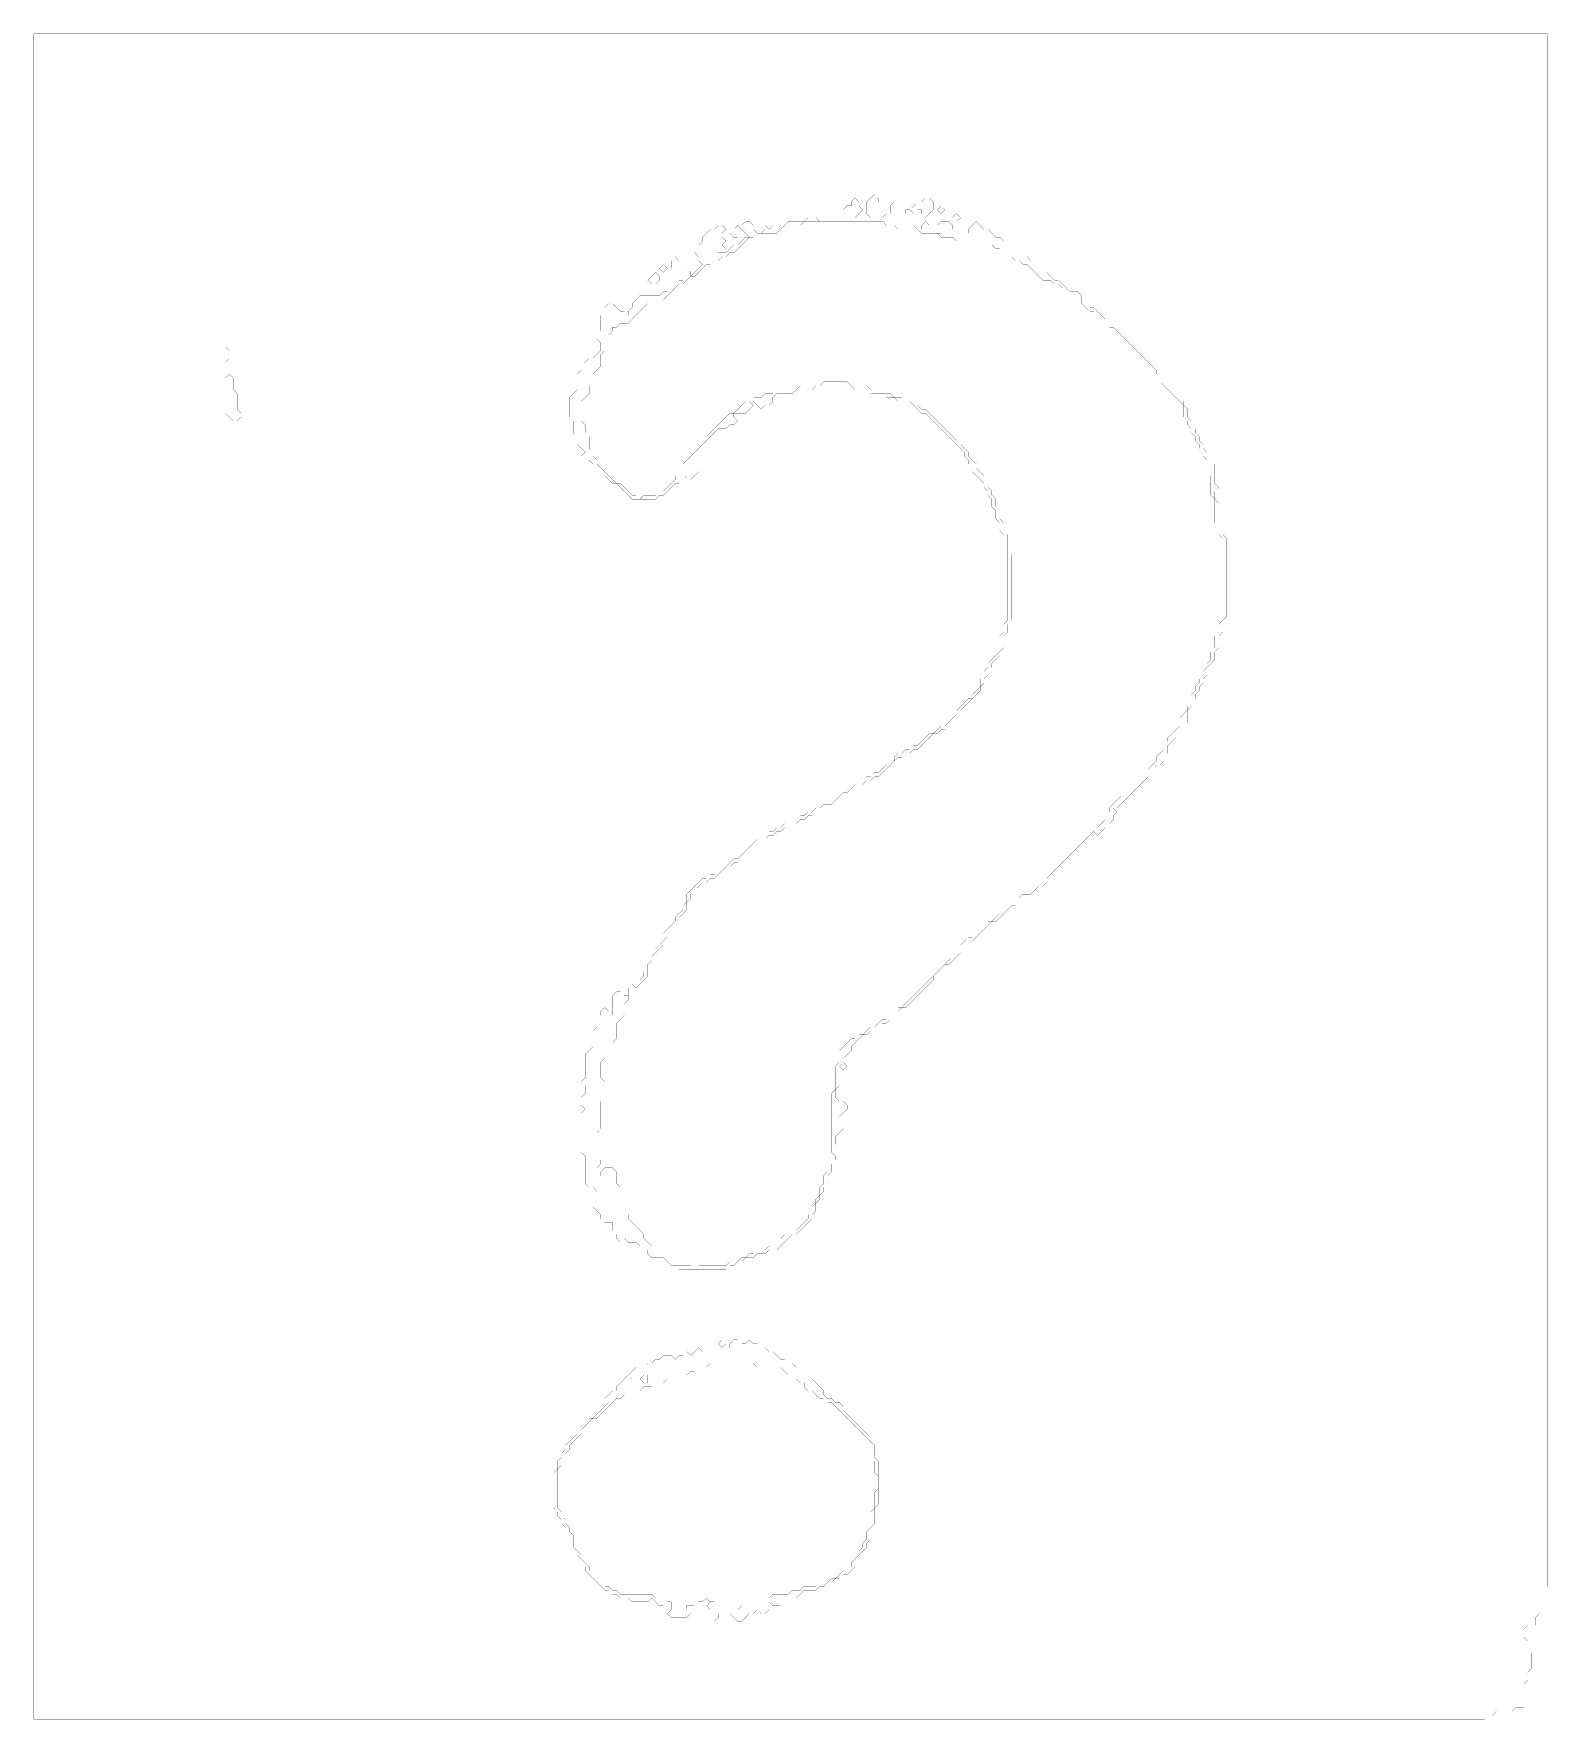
# Model space of a CAD drawing. Header units: metres. Extents: x 0 to 4479, y -4989 to 0.
import ezdxf

# ---------------------------------------------------------------- set-up
doc = ezdxf.new("R2010")
doc.units = ezdxf.units.M
doc.layers.add('conductor', color=1, linetype='Continuous')
doc.layers.add('substrate', color=5, linetype='Continuous')

msp = doc.modelspace()

# ---------------------------------------------------------------- linework, layer by layer
at = {"layer": 'conductor', "const_width": 0.5}
for points in [[(0, 0), (0, -11.6), (0, -23.1), (0, -34.7), (0, -46.3), (0, -57.9), (0, -69.4), (0, -81), (0, -92.6), (0, -104.2), (0, -115.7), (0, -127.3), (0, -138.9), (0, -150.5), (0, -162), (0, -173.6), (0, -185.2), (0, -196.8), (0, -208.3), (0, -219.9), (0, -231.5), (0, -243.1), (0, -254.6), (0, -266.2), (0, -277.8), (0, -289.4), (0, -300.9), (0, -312.5), (0, -324.1), (0, -335.6), (0, -347.2), (0, -358.8), (0, -370.4), (0, -381.9), (0, -393.5), (0, -405.1), (0, -416.7), (0, -428.2), (0, -439.8), (0, -451.4), (0, -463), (0, -474.5), (0, -486.1), (0, -497.7), (0, -509.3), (0, -520.8), (0, -532.4), (0, -544), (0, -555.6), (0, -567.1), (0, -578.7), (0, -590.3), (0, -601.9), (0, -613.4), (0, -625), (0, -636.6), (0, -648.1), (0, -659.7), (0, -671.3), (0, -682.9), (0, -694.4), (0, -706), (0, -717.6), (0, -729.2), (0, -740.7), (0, -752.3), (0, -763.9), (0, -775.5), (0, -787), (0, -798.6), (0, -810.2), (0, -821.8), (0, -833.3), (0, -844.9), (0, -856.5), (0, -868.1), (0, -879.6), (0, -891.2), (0, -902.8), (0, -914.4), (0, -925.9), (0, -937.5), (0, -949.1), (0, -960.6), (0, -972.2), (0, -983.8), (0, -995.4), (0, -1006.9), (0, -1018.5), (0, -1030.1), (0, -1041.7), (0, -1053.2), (0, -1064.8), (0, -1076.4), (0, -1088), (0, -1099.5), (0, -1111.1), (0, -1122.7), (0, -1134.3), (0, -1145.8), (0, -1157.4), (0, -1169), (0, -1180.6), (0, -1192.1), (0, -1203.7), (0, -1215.3), (0, -1226.9), (0, -1238.4), (0, -1250), (0, -1261.6), (0, -1273.1), (0, -1284.7), (0, -1296.3), (0, -1307.9), (0, -1319.4), (0, -1331), (0, -1342.6), (0, -1354.2), (0, -1365.7), (0, -1377.3), (0, -1388.9), (0, -1400.5), (0, -1412), (0, -1423.6), (0, -1435.2), (0, -1446.8), (0, -1458.3), (0, -1469.9), (0, -1481.5), (0, -1493.1), (0, -1504.6), (0, -1516.2), (0, -1527.8), (0, -1539.4), (0, -1550.9), (0, -1562.5), (0, -1574.1), (0, -1585.6), (0, -1597.2), (0, -1608.8), (0, -1620.4), (0, -1631.9), (0, -1643.5), (0, -1655.1), (0, -1666.7), (0, -1678.2), (0, -1689.8), (0, -1701.4), (0, -1713), (0, -1724.5), (0, -1736.1), (0, -1747.7), (0, -1759.3), (0, -1770.8), (0, -1782.4), (0, -1794), (0, -1805.6), (0, -1817.1), (0, -1828.7), (0, -1840.3), (0, -1851.9), (0, -1863.4), (0, -1875), (0, -1886.6), (0, -1898.1), (0, -1909.7), (0, -1921.3), (0, -1932.9), (0, -1944.4), (0, -1956), (0, -1967.6), (0, -1979.2), (0, -1990.7), (0, -2002.3), (0, -2013.9), (0, -2025.5), (0, -2037), (0, -2048.6), (0, -2060.2), (0, -2071.8), (0, -2083.3), (0, -2094.9), (0, -2106.5), (0, -2118.1), (0, -2129.6), (0, -2141.2), (0, -2152.8), (0, -2164.4), (0, -2175.9), (0, -2187.5), (0, -2199.1), (0, -2210.6), (0, -2222.2), (0, -2233.8), (0, -2245.4), (0, -2256.9), (0, -2268.5), (0, -2280.1), (0, -2291.7), (0, -2303.2), (0, -2314.8), (0, -2326.4), (0, -2338), (0, -2349.5), (0, -2361.1), (0, -2372.7), (0, -2384.3), (0, -2395.8), (0, -2407.4), (0, -2419), (0, -2430.6), (0, -2442.1), (0, -2453.7), (0, -2465.3), (0, -2476.9), (0, -2488.4), (0, -2500), (0, -2511.6), (0, -2523.1), (0, -2534.7), (0, -2546.3), (0, -2557.9), (0, -2569.4), (0, -2581), (0, -2592.6), (0, -2604.2), (0, -2615.7), (0, -2627.3), (0, -2638.9), (0, -2650.5), (0, -2662), (0, -2673.6), (0, -2685.2), (0, -2696.8), (0, -2708.3), (0, -2719.9), (0, -2731.5), (0, -2743.1), (0, -2754.6), (0, -2766.2), (0, -2777.8), (0, -2789.4), (0, -2800.9), (0, -2812.5), (0, -2824.1), (0, -2835.6), (0, -2847.2), (0, -2858.8), (0, -2870.4), (0, -2881.9), (0, -2893.5), (0, -2905.1), (0, -2916.7), (0, -2928.2), (0, -2939.8), (0, -2951.4), (0, -2963), (0, -2974.5), (0, -2986.1), (0, -2997.7), (0, -3009.3), (0, -3020.8), (0, -3032.4), (0, -3044), (0, -3055.6), (0, -3067.1), (0, -3078.7), (0, -3090.3), (0, -3101.9), (0, -3113.4), (0, -3125), (0, -3136.6), (0, -3148.1), (0, -3159.7), (0, -3171.3), (0, -3182.9), (0, -3194.4), (0, -3206), (0, -3217.6), (0, -3229.2), (0, -3240.7), (0, -3252.3), (0, -3263.9), (0, -3275.5), (0, -3287), (0, -3298.6), (0, -3310.2), (0, -3321.8), (0, -3333.3), (0, -3344.9), (0, -3356.5), (0, -3368.1), (0, -3379.6), (0, -3391.2), (0, -3402.8), (0, -3414.4), (0, -3425.9), (0, -3437.5), (0, -3449.1), (0, -3460.6), (0, -3472.2), (0, -3483.8), (0, -3495.4), (0, -3506.9), (0, -3518.5), (0, -3530.1), (0, -3541.7), (0, -3553.2), (0, -3564.8), (0, -3576.4), (0, -3588), (0, -3599.5), (0, -3611.1), (0, -3622.7), (0, -3634.3), (0, -3645.8), (0, -3657.4), (0, -3669), (0, -3680.6), (0, -3692.1), (0, -3703.7), (0, -3715.3), (0, -3726.9), (0, -3738.4), (0, -3750), (0, -3761.6), (0, -3773.1), (0, -3784.7), (0, -3796.3), (0, -3807.9), (0, -3819.4), (0, -3831), (0, -3842.6), (0, -3854.2), (0, -3865.7), (0, -3877.3), (0, -3888.9), (0, -3900.5), (0, -3912), (0, -3923.6), (0, -3935.2), (0, -3946.8), (0, -3958.3), (0, -3969.9), (0, -3981.5), (0, -3993.1), (0, -4004.6), (0, -4016.2), (0, -4027.8), (0, -4039.4), (0, -4050.9), (0, -4062.5), (0, -4074.1), (0, -4085.6), (0, -4097.2), (0, -4108.8), (0, -4120.4), (0, -4131.9), (0, -4143.5), (0, -4155.1), (0, -4166.7), (0, -4178.2), (0, -4189.8), (0, -4201.4), (0, -4213), (0, -4224.5), (0, -4236.1), (0, -4247.7), (0, -4259.3), (0, -4270.8), (0, -4282.4), (0, -4294), (0, -4305.6), (0, -4317.1), (0, -4328.7), (0, -4340.3), (0, -4351.9), (0, -4363.4), (0, -4375), (0, -4386.6), (0, -4398.1), (0, -4409.7), (0, -4421.3), (0, -4432.9), (0, -4444.4), (0, -4456), (0, -4467.6), (0, -4479.2), (0, -4490.7), (0, -4502.3), (0, -4513.9), (0, -4525.5), (0, -4537), (0, -4548.6), (0, -4560.2), (0, -4571.8), (0, -4583.3), (0, -4594.9), (0, -4606.5), (0, -4618.1), (0, -4629.6), (0, -4641.2), (0, -4652.8), (0, -4664.4), (0, -4675.9), (0, -4687.5), (0, -4699.1), (0, -4710.6), (0, -4722.2), (0, -4733.8), (0, -4745.4), (0, -4756.9), (0, -4768.5), (0, -4780.1), (0, -4791.7), (0, -4803.2), (0, -4814.8), (0, -4826.4), (0, -4838), (0, -4849.5), (0, -4861.1), (0, -4872.7), (0, -4884.3), (0, -4895.8), (0, -4907.4), (0, -4919), (0, -4930.6), (0, -4942.1), (0, -4953.7), (0, -4965.3), (0, -4976.9), (0, -4988.4), (11.6, -4988.4), (23.1, -4988.4), (34.7, -4988.4), (46.3, -4988.4), (57.9, -4988.4), (69.4, -4988.4), (81, -4988.4), (92.6, -4988.4), (104.2, -4988.4), (115.7, -4988.4), (127.3, -4988.4), (138.9, -4988.4), (150.5, -4988.4), (162, -4988.4), (173.6, -4988.4), (185.2, -4988.4), (196.8, -4988.4), (208.3, -4988.4), (219.9, -4988.4), (231.5, -4988.4), (243.1, -4988.4), (254.6, -4988.4), (266.2, -4988.4), (277.8, -4988.4), (289.4, -4988.4), (300.9, -4988.4), (312.5, -4988.4), (324.1, -4988.4), (335.6, -4988.4), (347.2, -4988.4), (358.8, -4988.4), (370.4, -4988.4), (381.9, -4988.4), (393.5, -4988.4), (405.1, -4988.4), (416.7, -4988.4), (428.2, -4988.4), (439.8, -4988.4), (451.4, -4988.4), (463, -4988.4), (474.5, -4988.4), (486.1, -4988.4), (497.7, -4988.4), (509.3, -4988.4), (520.8, -4988.4), (532.4, -4988.4), (544, -4988.4), (555.6, -4988.4), (567.1, -4988.4), (578.7, -4988.4), (590.3, -4988.4), (601.9, -4988.4), (613.4, -4988.4), (625, -4988.4), (636.6, -4988.4), (648.1, -4988.4), (659.7, -4988.4), (671.3, -4988.4), (682.9, -4988.4), (694.4, -4988.4), (706, -4988.4), (717.6, -4988.4), (729.2, -4988.4), (740.7, -4988.4), (752.3, -4988.4), (763.9, -4988.4), (775.5, -4988.4), (787, -4988.4), (798.6, -4988.4), (810.2, -4988.4), (821.8, -4988.4), (833.3, -4988.4), (844.9, -4988.4), (856.5, -4988.4), (868.1, -4988.4), (879.6, -4988.4), (891.2, -4988.4), (902.8, -4988.4), (914.4, -4988.4), (925.9, -4988.4), (937.5, -4988.4), (949.1, -4988.4), (960.6, -4988.4), (972.2, -4988.4), (983.8, -4988.4), (995.4, -4988.4), (1006.9, -4988.4), (1018.5, -4988.4), (1030.1, -4988.4), (1041.7, -4988.4), (1053.2, -4988.4), (1064.8, -4988.4), (1076.4, -4988.4), (1088, -4988.4), (1099.5, -4988.4), (1111.1, -4988.4), (1122.7, -4988.4), (1134.3, -4988.4), (1145.8, -4988.4), (1157.4, -4988.4), (1169, -4988.4), (1180.6, -4988.4), (1192.1, -4988.4), (1203.7, -4988.4), (1215.3, -4988.4), (1226.9, -4988.4), (1238.4, -4988.4), (1250, -4988.4), (1261.6, -4988.4), (1273.1, -4988.4), (1284.7, -4988.4), (1296.3, -4988.4), (1307.9, -4988.4), (1319.4, -4988.4), (1331, -4988.4), (1342.6, -4988.4), (1354.2, -4988.4), (1365.7, -4988.4), (1377.3, -4988.4), (1388.9, -4988.4), (1400.5, -4988.4), (1412, -4988.4), (1423.6, -4988.4), (1435.2, -4988.4), (1446.8, -4988.4), (1458.3, -4988.4), (1469.9, -4988.4), (1481.5, -4988.4), (1493.1, -4988.4), (1504.6, -4988.4), (1516.2, -4988.4), (1527.8, -4988.4), (1539.4, -4988.4), (1550.9, -4988.4), (1562.5, -4988.4), (1574.1, -4988.4), (1585.6, -4988.4), (1597.2, -4988.4), (1608.8, -4988.4), (1620.4, -4988.4), (1631.9, -4988.4), (1643.5, -4988.4), (1655.1, -4988.4), (1666.7, -4988.4), (1678.2, -4988.4), (1689.8, -4988.4), (1701.4, -4988.4), (1713, -4988.4), (1724.5, -4988.4), (1736.1, -4988.4), (1747.7, -4988.4), (1759.3, -4988.4), (1770.8, -4988.4), (1782.4, -4988.4), (1794, -4988.4), (1805.6, -4988.4), (1817.1, -4988.4), (1828.7, -4988.4), (1840.3, -4988.4), (1851.9, -4988.4), (1863.4, -4988.4), (1875, -4988.4), (1886.6, -4988.4), (1898.1, -4988.4), (1909.7, -4988.4), (1921.3, -4988.4), (1932.9, -4988.4), (1944.4, -4988.4), (1956, -4988.4), (1967.6, -4988.4), (1979.2, -4988.4), (1990.7, -4988.4), (2002.3, -4988.4), (2013.9, -4988.4), (2025.5, -4988.4), (2037, -4988.4), (2048.6, -4988.4), (2060.2, -4988.4), (2071.8, -4988.4), (2083.3, -4988.4), (2094.9, -4988.4), (2106.5, -4988.4), (2118.1, -4988.4), (2129.6, -4988.4), (2141.2, -4988.4), (2152.8, -4988.4), (2164.4, -4988.4), (2175.9, -4988.4), (2187.5, -4988.4), (2199.1, -4988.4), (2210.6, -4988.4), (2222.2, -4988.4), (2233.8, -4988.4), (2245.4, -4988.4), (2256.9, -4988.4), (2268.5, -4988.4), (2280.1, -4988.4), (2291.7, -4988.4), (2303.2, -4988.4), (2314.8, -4988.4), (2326.4, -4988.4), (2338, -4988.4), (2349.5, -4988.4), (2361.1, -4988.4), (2372.7, -4988.4), (2384.3, -4988.4), (2395.8, -4988.4), (2407.4, -4988.4), (2419, -4988.4), (2430.6, -4988.4), (2442.1, -4988.4), (2453.7, -4988.4), (2465.3, -4988.4), (2476.9, -4988.4), (2488.4, -4988.4), (2500, -4988.4), (2511.6, -4988.4), (2523.1, -4988.4), (2534.7, -4988.4), (2546.3, -4988.4), (2557.9, -4988.4), (2569.4, -4988.4), (2581, -4988.4), (2592.6, -4988.4), (2604.2, -4988.4), (2615.7, -4988.4), (2627.3, -4988.4), (2638.9, -4988.4), (2650.5, -4988.4), (2662, -4988.4), (2673.6, -4988.4), (2685.2, -4988.4), (2696.8, -4988.4), (2708.3, -4988.4), (2719.9, -4988.4), (2731.5, -4988.4), (2743.1, -4988.4), (2754.6, -4988.4), (2766.2, -4988.4), (2777.8, -4988.4), (2789.4, -4988.4), (2800.9, -4988.4), (2812.5, -4988.4), (2824.1, -4988.4), (2835.6, -4988.4), (2847.2, -4988.4), (2858.8, -4988.4), (2870.4, -4988.4), (2881.9, -4988.4), (2893.5, -4988.4), (2905.1, -4988.4), (2916.7, -4988.4), (2928.2, -4988.4), (2939.8, -4988.4), (2951.4, -4988.4), (2963, -4988.4), (2974.5, -4988.4), (2986.1, -4988.4), (2997.7, -4988.4), (3009.3, -4988.4), (3020.8, -4988.4), (3032.4, -4988.4), (3044, -4988.4), (3055.6, -4988.4), (3067.1, -4988.4), (3078.7, -4988.4), (3090.3, -4988.4), (3101.9, -4988.4), (3113.4, -4988.4), (3125, -4988.4), (3136.6, -4988.4), (3148.1, -4988.4), (3159.7, -4988.4), (3171.3, -4988.4), (3182.9, -4988.4), (3194.4, -4988.4), (3206, -4988.4), (3217.6, -4988.4), (3229.2, -4988.4), (3240.7, -4988.4), (3252.3, -4988.4), (3263.9, -4988.4), (3275.5, -4988.4), (3287, -4988.4), (3298.6, -4988.4), (3310.2, -4988.4), (3321.8, -4988.4), (3333.3, -4988.4), (3344.9, -4988.4), (3356.5, -4988.4), (3368.1, -4988.4), (3379.6, -4988.4), (3391.2, -4988.4), (3402.8, -4988.4), (3414.4, -4988.4), (3425.9, -4988.4), (3437.5, -4988.4), (3449.1, -4988.4), (3460.6, -4988.4), (3472.2, -4988.4), (3483.8, -4988.4), (3495.4, -4988.4), (3506.9, -4988.4), (3518.5, -4988.4), (3530.1, -4988.4), (3541.7, -4988.4), (3553.2, -4988.4), (3564.8, -4988.4), (3576.4, -4988.4), (3588, -4988.4), (3599.5, -4988.4), (3611.1, -4988.4), (3622.7, -4988.4), (3634.3, -4988.4), (3645.8, -4988.4), (3657.4, -4988.4), (3669, -4988.4), (3680.6, -4988.4), (3692.1, -4988.4), (3703.7, -4988.4), (3715.3, -4988.4), (3726.9, -4988.4), (3738.4, -4988.4), (3750, -4988.4), (3761.6, -4988.4), (3773.1, -4988.4), (3784.7, -4988.4), (3796.3, -4988.4), (3807.9, -4988.4), (3819.4, -4988.4), (3831, -4988.4), (3842.6, -4988.4), (3854.2, -4988.4), (3865.7, -4988.4), (3877.3, -4988.4), (3888.9, -4988.4), (3900.5, -4988.4), (3912, -4988.4), (3923.6, -4988.4), (3935.2, -4988.4), (3946.8, -4988.4), (3958.3, -4988.4), (3969.9, -4988.4), (3981.5, -4988.4), (3993.1, -4988.4), (4004.6, -4988.4), (4016.2, -4988.4), (4027.8, -4988.4), (4039.4, -4988.4), (4050.9, -4988.4), (4062.5, -4988.4), (4074.1, -4988.4), (4085.6, -4988.4), (4097.2, -4988.4), (4108.8, -4988.4), (4120.4, -4988.4), (4131.9, -4988.4), (4143.5, -4988.4), (4155.1, -4988.4), (4166.7, -4988.4), (4178.2, -4988.4), (4189.8, -4988.4), (4201.4, -4988.4), (4213, -4988.4), (4224.5, -4988.4), (4236.1, -4988.4), (4247.7, -4988.4), (4259.3, -4988.4), (4270.8, -4988.4), (4282.4, -4988.4), (4294, -4988.4), (4305.6, -4976.9), (4317.1, -4976.9), (4328.7, -4965.3), (4340.3, -4965.3), (4351.9, -4965.3), (4363.4, -4965.3), (4375, -4965.3), (4386.6, -4953.7), (4398.1, -4953.7), (4409.7, -4953.7), (4409.7, -4942.1), (4409.7, -4930.6), (4409.7, -4919), (4409.7, -4907.4), (4409.7, -4895.8), (4409.7, -4884.3), (4421.3, -4872.7), (4421.3, -4861.1), (4421.3, -4849.5), (4432.9, -4838), (4432.9, -4826.4), (4432.9, -4814.8), (4432.9, -4803.2), (4432.9, -4791.7), (4421.3, -4780.1), (4421.3, -4768.5), (4421.3, -4756.9), (4409.7, -4745.4), (4409.7, -4733.8), (4409.7, -4722.2), (4421.3, -4710.6), (4432.9, -4710.6), (4444.4, -4710.6), (4444.4, -4699.1), (4444.4, -4687.5), (4456, -4675.9), (4456, -4664.4), (4456, -4652.8), (4467.6, -4641.2), (4467.6, -4629.6), (4467.6, -4618.1), (4467.6, -4606.5), (4479.2, -4594.9), (4479.2, -4583.3), (4479.2, -4571.8), (4479.2, -4560.2), (4479.2, -4548.6), (4479.2, -4537), (4479.2, -4525.5), (4479.2, -4513.9), (4479.2, -4502.3), (4479.2, -4490.7), (4479.2, -4479.2), (4479.2, -4467.6), (4479.2, -4456), (4479.2, -4444.4), (4479.2, -4432.9), (4479.2, -4421.3), (4479.2, -4409.7), (4479.2, -4398.1), (4479.2, -4386.6), (4479.2, -4375), (4479.2, -4363.4), (4479.2, -4351.9), (4479.2, -4340.3), (4479.2, -4328.7), (4479.2, -4317.1), (4479.2, -4305.6), (4479.2, -4294), (4479.2, -4282.4), (4479.2, -4270.8), (4479.2, -4259.3), (4479.2, -4247.7), (4479.2, -4236.1), (4479.2, -4224.5), (4479.2, -4213), (4479.2, -4201.4), (4479.2, -4189.8), (4479.2, -4178.2), (4479.2, -4166.7), (4479.2, -4155.1), (4479.2, -4143.5), (4479.2, -4131.9), (4479.2, -4120.4), (4479.2, -4108.8), (4479.2, -4097.2), (4479.2, -4085.6), (4479.2, -4074.1), (4479.2, -4062.5), (4479.2, -4050.9), (4479.2, -4039.4), (4479.2, -4027.8), (4479.2, -4016.2), (4479.2, -4004.6), (4479.2, -3993.1), (4479.2, -3981.5), (4479.2, -3969.9), (4479.2, -3958.3), (4479.2, -3946.8), (4479.2, -3935.2), (4479.2, -3923.6), (4479.2, -3912), (4479.2, -3900.5), (4479.2, -3888.9), (4479.2, -3877.3), (4479.2, -3865.7), (4479.2, -3854.2), (4479.2, -3842.6), (4479.2, -3831), (4479.2, -3819.4), (4479.2, -3807.9), (4479.2, -3796.3), (4479.2, -3784.7), (4479.2, -3773.1), (4479.2, -3761.6), (4479.2, -3750), (4479.2, -3738.4), (4479.2, -3726.9), (4479.2, -3715.3), (4479.2, -3703.7), (4479.2, -3692.1), (4479.2, -3680.6), (4479.2, -3669), (4479.2, -3657.4), (4479.2, -3645.8), (4479.2, -3634.3), (4479.2, -3622.7), (4479.2, -3611.1), (4479.2, -3599.5), (4479.2, -3588), (4479.2, -3576.4), (4479.2, -3564.8), (4479.2, -3553.2), (4479.2, -3541.7), (4479.2, -3530.1), (4479.2, -3518.5), (4479.2, -3506.9), (4479.2, -3495.4), (4479.2, -3483.8), (4479.2, -3472.2), (4479.2, -3460.6), (4479.2, -3449.1), (4479.2, -3437.5), (4479.2, -3425.9), (4479.2, -3414.4), (4479.2, -3402.8), (4479.2, -3391.2), (4479.2, -3379.6), (4479.2, -3368.1), (4479.2, -3356.5), (4479.2, -3344.9), (4479.2, -3333.3), (4479.2, -3321.8), (4479.2, -3310.2), (4479.2, -3298.6), (4479.2, -3287), (4479.2, -3275.5), (4479.2, -3263.9), (4479.2, -3252.3), (4479.2, -3240.7), (4479.2, -3229.2), (4479.2, -3217.6), (4479.2, -3206), (4479.2, -3194.4), (4479.2, -3182.9), (4479.2, -3171.3), (4479.2, -3159.7), (4479.2, -3148.1), (4479.2, -3136.6), (4479.2, -3125), (4479.2, -3113.4), (4479.2, -3101.9), (4479.2, -3090.3), (4479.2, -3078.7), (4479.2, -3067.1), (4479.2, -3055.6), (4479.2, -3044), (4479.2, -3032.4), (4479.2, -3020.8), (4479.2, -3009.3), (4479.2, -2997.7), (4479.2, -2986.1), (4479.2, -2974.5), (4479.2, -2963), (4479.2, -2951.4), (4479.2, -2939.8), (4479.2, -2928.2), (4479.2, -2916.7), (4479.2, -2905.1), (4479.2, -2893.5), (4479.2, -2881.9), (4479.2, -2870.4), (4479.2, -2858.8), (4479.2, -2847.2), (4479.2, -2835.6), (4479.2, -2824.1), (4479.2, -2812.5), (4479.2, -2800.9), (4479.2, -2789.4), (4479.2, -2777.8), (4479.2, -2766.2), (4479.2, -2754.6), (4479.2, -2743.1), (4479.2, -2731.5), (4479.2, -2719.9), (4479.2, -2708.3), (4479.2, -2696.8), (4479.2, -2685.2), (4479.2, -2673.6), (4479.2, -2662), (4479.2, -2650.5), (4479.2, -2638.9), (4479.2, -2627.3), (4479.2, -2615.7), (4479.2, -2604.2), (4479.2, -2592.6), (4479.2, -2581), (4479.2, -2569.4), (4479.2, -2557.9), (4479.2, -2546.3), (4479.2, -2534.7), (4479.2, -2523.1), (4479.2, -2511.6), (4479.2, -2500), (4479.2, -2488.4), (4479.2, -2476.9), (4479.2, -2465.3), (4479.2, -2453.7), (4479.2, -2442.1), (4479.2, -2430.6), (4479.2, -2419), (4479.2, -2407.4), (4479.2, -2395.8), (4479.2, -2384.3), (4479.2, -2372.7), (4479.2, -2361.1), (4479.2, -2349.5), (4479.2, -2338), (4479.2, -2326.4), (4479.2, -2314.8), (4479.2, -2303.2), (4479.2, -2291.7), (4479.2, -2280.1), (4479.2, -2268.5), (4479.2, -2256.9), (4479.2, -2245.4), (4479.2, -2233.8), (4479.2, -2222.2), (4479.2, -2210.6), (4479.2, -2199.1), (4479.2, -2187.5), (4479.2, -2175.9), (4479.2, -2164.4), (4479.2, -2152.8), (4479.2, -2141.2), (4479.2, -2129.6), (4479.2, -2118.1), (4479.2, -2106.5), (4479.2, -2094.9), (4479.2, -2083.3), (4479.2, -2071.8), (4479.2, -2060.2), (4479.2, -2048.6), (4479.2, -2037), (4479.2, -2025.5), (4479.2, -2013.9), (4479.2, -2002.3), (4479.2, -1990.7), (4479.2, -1979.2), (4479.2, -1967.6), (4479.2, -1956), (4479.2, -1944.4), (4479.2, -1932.9), (4479.2, -1921.3), (4479.2, -1909.7), (4479.2, -1898.1), (4479.2, -1886.6), (4479.2, -1875), (4479.2, -1863.4), (4479.2, -1851.9), (4479.2, -1840.3), (4479.2, -1828.7), (4479.2, -1817.1), (4479.2, -1805.6), (4479.2, -1794), (4479.2, -1782.4), (4479.2, -1770.8), (4479.2, -1759.3), (4479.2, -1747.7), (4479.2, -1736.1), (4479.2, -1724.5), (4479.2, -1713), (4479.2, -1701.4), (4479.2, -1689.8), (4479.2, -1678.2), (4479.2, -1666.7), (4479.2, -1655.1), (4479.2, -1643.5), (4479.2, -1631.9), (4479.2, -1620.4), (4479.2, -1608.8), (4479.2, -1597.2), (4479.2, -1585.6), (4479.2, -1574.1), (4479.2, -1562.5), (4479.2, -1550.9), (4479.2, -1539.4), (4479.2, -1527.8), (4479.2, -1516.2), (4479.2, -1504.6), (4479.2, -1493.1), (4479.2, -1481.5), (4479.2, -1469.9), (4479.2, -1458.3), (4479.2, -1446.8), (4479.2, -1435.2), (4479.2, -1423.6), (4479.2, -1412), (4479.2, -1400.5), (4479.2, -1388.9), (4479.2, -1377.3), (4479.2, -1365.7), (4479.2, -1354.2), (4479.2, -1342.6), (4479.2, -1331), (4479.2, -1319.4), (4479.2, -1307.9), (4479.2, -1296.3), (4479.2, -1284.7), (4479.2, -1273.1), (4479.2, -1261.6), (4479.2, -1250), (4479.2, -1238.4), (4479.2, -1226.9), (4479.2, -1215.3), (4479.2, -1203.7), (4479.2, -1192.1), (4479.2, -1180.6), (4479.2, -1169), (4479.2, -1157.4), (4479.2, -1145.8), (4479.2, -1134.3), (4479.2, -1122.7), (4479.2, -1111.1), (4479.2, -1099.5), (4479.2, -1088), (4479.2, -1076.4), (4479.2, -1064.8), (4479.2, -1053.2), (4479.2, -1041.7), (4479.2, -1030.1), (4479.2, -1018.5), (4479.2, -1006.9), (4479.2, -995.4), (4479.2, -983.8), (4479.2, -972.2), (4479.2, -960.6), (4479.2, -949.1), (4479.2, -937.5), (4479.2, -925.9), (4479.2, -914.4), (4479.2, -902.8), (4479.2, -891.2), (4479.2, -879.6), (4479.2, -868.1), (4479.2, -856.5), (4479.2, -844.9), (4479.2, -833.3), (4479.2, -821.8), (4479.2, -810.2), (4479.2, -798.6), (4479.2, -787), (4479.2, -775.5), (4479.2, -763.9), (4479.2, -752.3), (4479.2, -740.7), (4479.2, -729.2), (4479.2, -717.6), (4479.2, -706), (4479.2, -694.4), (4479.2, -682.9), (4479.2, -671.3), (4479.2, -659.7), (4479.2, -648.1), (4479.2, -636.6), (4479.2, -625), (4479.2, -613.4), (4479.2, -601.9), (4479.2, -590.3), (4479.2, -578.7), (4479.2, -567.1), (4479.2, -555.6), (4479.2, -544), (4479.2, -532.4), (4479.2, -520.8), (4479.2, -509.3), (4479.2, -497.7), (4479.2, -486.1), (4479.2, -474.5), (4479.2, -463), (4479.2, -451.4), (4479.2, -439.8), (4479.2, -428.2), (4479.2, -416.7), (4479.2, -405.1), (4479.2, -393.5), (4479.2, -381.9), (4479.2, -370.4), (4479.2, -358.8), (4479.2, -347.2), (4479.2, -335.6), (4479.2, -324.1), (4479.2, -312.5), (4479.2, -300.9), (4479.2, -289.4), (4479.2, -277.8), (4479.2, -266.2), (4479.2, -254.6), (4479.2, -243.1), (4479.2, -231.5), (4479.2, -219.9), (4479.2, -208.3), (4479.2, -196.8), (4479.2, -185.2), (4479.2, -173.6), (4479.2, -162), (4479.2, -150.5), (4479.2, -138.9), (4479.2, -127.3), (4479.2, -115.7), (4479.2, -104.2), (4479.2, -92.6), (4479.2, -81), (4479.2, -69.4), (4479.2, -57.9), (4479.2, -46.3), (4479.2, -34.7), (4479.2, -23.1), (4479.2, -11.6), (4479.2, 0), (4467.6, 0), (4456, 0), (4444.4, 0), (4432.9, 0), (4421.3, 0), (4409.7, 0), (4398.1, 0), (4386.6, 0), (4375, 0), (4363.4, 0), (4351.9, 0), (4340.3, 0), (4328.7, 0), (4317.1, 0), (4305.6, 0), (4294, 0), (4282.4, 0), (4270.8, 0), (4259.3, 0), (4247.7, 0), (4236.1, 0), (4224.5, 0), (4213, 0), (4201.4, 0), (4189.8, 0), (4178.2, 0), (4166.7, 0), (4155.1, 0), (4143.5, 0), (4131.9, 0), (4120.4, 0), (4108.8, 0), (4097.2, 0), (4085.6, 0), (4074.1, 0), (4062.5, 0), (4050.9, 0), (4039.4, 0), (4027.8, 0), (4016.2, 0), (4004.6, 0), (3993.1, 0), (3981.5, 0), (3969.9, 0), (3958.3, 0), (3946.8, 0), (3935.2, 0), (3923.6, 0), (3912, 0), (3900.5, 0), (3888.9, 0), (3877.3, 0), (3865.7, 0), (3854.2, 0), (3842.6, 0), (3831, 0), (3819.4, 0), (3807.9, 0), (3796.3, 0), (3784.7, 0), (3773.1, 0), (3761.6, 0), (3750, 0), (3738.4, 0), (3726.9, 0), (3715.3, 0), (3703.7, 0), (3692.1, 0), (3680.6, 0), (3669, 0), (3657.4, 0), (3645.8, 0), (3634.3, 0), (3622.7, 0), (3611.1, 0), (3599.5, 0), (3588, 0), (3576.4, 0), (3564.8, 0), (3553.2, 0), (3541.7, 0), (3530.1, 0), (3518.5, 0), (3506.9, 0), (3495.4, 0), (3483.8, 0), (3472.2, 0), (3460.6, 0), (3449.1, 0), (3437.5, 0), (3425.9, 0), (3414.4, 0), (3402.8, 0), (3391.2, 0), (3379.6, 0), (3368.1, 0), (3356.5, 0), (3344.9, 0), (3333.3, 0), (3321.8, 0), (3310.2, 0), (3298.6, 0), (3287, 0), (3275.5, 0), (3263.9, 0), (3252.3, 0), (3240.7, 0), (3229.2, 0), (3217.6, 0), (3206, 0), (3194.4, 0), (3182.9, 0), (3171.3, 0), (3159.7, 0), (3148.1, 0), (3136.6, 0), (3125, 0), (3113.4, 0), (3101.9, 0), (3090.3, 0), (3078.7, 0), (3067.1, 0), (3055.6, 0), (3044, 0), (3032.4, 0), (3020.8, 0), (3009.3, 0), (2997.7, 0), (2986.1, 0), (2974.5, 0), (2963, 0), (2951.4, 0), (2939.8, 0), (2928.2, 0), (2916.7, 0), (2905.1, 0), (2893.5, 0), (2881.9, 0), (2870.4, 0), (2858.8, 0), (2847.2, 0), (2835.6, 0), (2824.1, 0), (2812.5, 0), (2800.9, 0), (2789.4, 0), (2777.8, 0), (2766.2, 0), (2754.6, 0), (2743.1, 0), (2731.5, 0), (2719.9, 0), (2708.3, 0), (2696.8, 0), (2685.2, 0), (2673.6, 0), (2662, 0), (2650.5, 0), (2638.9, 0), (2627.3, 0), (2615.7, 0), (2604.2, 0), (2592.6, 0), (2581, 0), (2569.4, 0), (2557.9, 0), (2546.3, 0), (2534.7, 0), (2523.1, 0), (2511.6, 0), (2500, 0), (2488.4, 0), (2476.9, 0), (2465.3, 0), (2453.7, 0), (2442.1, 0), (2430.6, 0), (2419, 0), (2407.4, 0), (2395.8, 0), (2384.3, 0), (2372.7, 0), (2361.1, 0), (2349.5, 0), (2338, 0), (2326.4, 0), (2314.8, 0), (2303.2, 0), (2291.7, 0), (2280.1, 0), (2268.5, 0), (2256.9, 0), (2245.4, 0), (2233.8, 0), (2222.2, 0), (2210.6, 0), (2199.1, 0), (2187.5, 0), (2175.9, 0), (2164.4, 0), (2152.8, 0), (2141.2, 0), (2129.6, 0), (2118.1, 0), (2106.5, 0), (2094.9, 0), (2083.3, 0), (2071.8, 0), (2060.2, 0), (2048.6, 0), (2037, 0), (2025.5, 0), (2013.9, 0), (2002.3, 0), (1990.7, 0), (1979.2, 0), (1967.6, 0), (1956, 0), (1944.4, 0), (1932.9, 0), (1921.3, 0), (1909.7, 0), (1898.1, 0), (1886.6, 0), (1875, 0), (1863.4, 0), (1851.9, 0), (1840.3, 0), (1828.7, 0), (1817.1, 0), (1805.6, 0), (1794, 0), (1782.4, 0), (1770.8, 0), (1759.3, 0), (1747.7, 0), (1736.1, 0), (1724.5, 0), (1713, 0), (1701.4, 0), (1689.8, 0), (1678.2, 0), (1666.7, 0), (1655.1, 0), (1643.5, 0), (1631.9, 0), (1620.4, 0), (1608.8, 0), (1597.2, 0), (1585.6, 0), (1574.1, 0), (1562.5, 0), (1550.9, 0), (1539.4, 0), (1527.8, 0), (1516.2, 0), (1504.6, 0), (1493.1, 0), (1481.5, 0), (1469.9, 0), (1458.3, 0), (1446.8, 0), (1435.2, 0), (1423.6, 0), (1412, 0), (1400.5, 0), (1388.9, 0), (1377.3, 0), (1365.7, 0), (1354.2, 0), (1342.6, 0), (1331, 0), (1319.4, 0), (1307.9, 0), (1296.3, 0), (1284.7, 0), (1273.1, 0), (1261.6, 0), (1250, 0), (1238.4, 0), (1226.9, 0), (1215.3, 0), (1203.7, 0), (1192.1, 0), (1180.6, 0), (1169, 0), (1157.4, 0), (1145.8, 0), (1134.3, 0), (1122.7, 0), (1111.1, 0), (1099.5, 0), (1088, 0), (1076.4, 0), (1064.8, 0), (1053.2, 0), (1041.7, 0), (1030.1, 0), (1018.5, 0), (1006.9, 0), (995.4, 0), (983.8, 0), (972.2, 0), (960.6, 0), (949.1, 0), (937.5, 0), (925.9, 0), (914.4, 0), (902.8, 0), (891.2, 0), (879.6, 0), (868.1, 0), (856.5, 0), (844.9, 0), (833.3, 0), (821.8, 0), (810.2, 0), (798.6, 0), (787, 0), (775.5, 0), (763.9, 0), (752.3, 0), (740.7, 0), (729.2, 0), (717.6, 0), (706, 0), (694.4, 0), (682.9, 0), (671.3, 0), (659.7, 0), (648.1, 0), (636.6, 0), (625, 0), (613.4, 0), (601.9, 0), (590.3, 0), (578.7, 0), (567.1, 0), (555.6, 0), (544, 0), (532.4, 0), (520.8, 0), (509.3, 0), (497.7, 0), (486.1, 0), (474.5, 0), (463, 0), (451.4, 0), (439.8, 0), (428.2, 0), (416.7, 0), (405.1, 0), (393.5, 0), (381.9, 0), (370.4, 0), (358.8, 0), (347.2, 0), (335.6, 0), (324.1, 0), (312.5, 0), (300.9, 0), (289.4, 0), (277.8, 0), (266.2, 0), (254.6, 0), (243.1, 0), (231.5, 0), (219.9, 0), (208.3, 0), (196.8, 0), (185.2, 0), (173.6, 0), (162, 0), (150.5, 0), (138.9, 0), (127.3, 0), (115.7, 0), (104.2, 0), (92.6, 0), (81, 0), (69.4, 0), (57.9, 0), (46.3, 0), (34.7, 0), (23.1, 0), (11.6, 0)], [(2419, -497.7), (2430.6, -486.1), (2442.1, -497.7), (2442.1, -509.3), (2453.7, -520.8), (2442.1, -532.4), (2430.6, -544), (2419, -544), (2407.4, -532.4), (2395.8, -520.8), (2407.4, -509.3), (2419, -509.3)], [(2476.9, -486.1), (2488.4, -474.5), (2500, -486.1), (2500, -497.7), (2511.6, -509.3), (2523.1, -520.8), (2523.1, -532.4), (2511.6, -544), (2500, -544), (2488.4, -544), (2476.9, -544), (2465.3, -532.4), (2465.3, -520.8), (2465.3, -509.3), (2465.3, -497.7)], [(2534.7, -509.3), (2546.3, -497.7), (2557.9, -497.7), (2569.4, -497.7), (2581, -497.7), (2592.6, -497.7), (2604.2, -509.3), (2592.6, -520.8), (2581, -520.8), (2581, -532.4), (2592.6, -520.8), (2604.2, -532.4), (2604.2, -544), (2604.2, -555.6), (2592.6, -567.1), (2581, -567.1), (2569.4, -567.1), (2557.9, -555.6), (2546.3, -544), (2534.7, -532.4), (2534.7, -520.8)], [(2627.3, -497.7), (2638.9, -486.1), (2650.5, -486.1), (2662, -497.7), (2662, -509.3), (2662, -520.8), (2650.5, -532.4), (2638.9, -544), (2627.3, -532.4), (2627.3, -520.8), (2615.7, -520.8), (2604.2, -509.3), (2615.7, -497.7)], [(2280.1, -555.6), (2291.7, -544), (2303.2, -544), (2314.8, -544), (2326.4, -555.6), (2338, -555.6), (2349.5, -555.6), (2361.1, -555.6), (2372.7, -555.6), (2384.3, -555.6), (2395.8, -555.6), (2407.4, -555.6), (2419, -555.6), (2430.6, -555.6), (2442.1, -555.6), (2453.7, -555.6), (2465.3, -555.6), (2476.9, -555.6), (2488.4, -555.6), (2500, -555.6), (2511.6, -555.6), (2523.1, -567.1), (2534.7, -567.1), (2546.3, -567.1), (2557.9, -567.1), (2569.4, -567.1), (2581, -567.1), (2592.6, -567.1), (2604.2, -567.1), (2615.7, -578.7), (2627.3, -578.7), (2627.3, -567.1), (2638.9, -555.6), (2650.5, -567.1), (2662, -567.1), (2673.6, -567.1), (2685.2, -555.6), (2696.8, -555.6), (2708.3, -555.6), (2719.9, -567.1), (2719.9, -578.7), (2731.5, -578.7), (2743.1, -578.7), (2754.6, -578.7), (2766.2, -590.3), (2766.2, -578.7), (2777.8, -567.1), (2789.4, -555.6), (2800.9, -567.1), (2812.5, -578.7), (2824.1, -578.7), (2835.6, -590.3), (2847.2, -601.9), (2858.8, -601.9), (2870.4, -613.4), (2881.9, -613.4), (2893.5, -625), (2905.1, -636.6), (2916.7, -648.1), (2928.2, -659.7), (2939.8, -659.7), (2951.4, -671.3), (2951.4, -682.9), (2963, -694.4), (2974.5, -706), (2986.1, -706), (2997.7, -706), (3009.3, -717.6), (3020.8, -729.2), (3032.4, -729.2), (3044, -740.7), (3055.6, -752.3), (3067.1, -752.3), (3078.7, -763.9), (3090.3, -763.9), (3101.9, -775.5), (3101.9, -787), (3113.4, -798.6), (3125, -810.2), (3136.6, -810.2), (3148.1, -821.8), (3159.7, -833.3), (3171.3, -844.9), (3171.3, -856.5), (3182.9, -868.1), (3194.4, -868.1), (3206, -879.6), (3217.6, -891.2), (3229.2, -902.8), (3240.7, -914.4), (3252.3, -925.9), (3263.9, -937.5), (3275.5, -949.1), (3287, -960.6), (3298.6, -972.2), (3310.2, -983.8), (3321.8, -995.4), (3321.8, -1006.9), (3333.3, -1018.5), (3344.9, -1030.1), (3356.5, -1041.7), (3368.1, -1053.2), (3379.6, -1064.8), (3391.2, -1076.4), (3402.8, -1088), (3402.8, -1099.5), (3414.4, -1111.1), (3414.4, -1122.7), (3414.4, -1134.3), (3425.9, -1145.8), (3425.9, -1157.4), (3437.5, -1169), (3437.5, -1180.6), (3449.1, -1192.1), (3449.1, -1203.7), (3460.6, -1215.3), (3460.6, -1226.9), (3472.2, -1238.4), (3472.2, -1250), (3483.8, -1261.6), (3495.4, -1273.1), (3495.4, -1284.7), (3495.4, -1296.3), (3495.4, -1307.9), (3495.4, -1319.4), (3495.4, -1331), (3506.9, -1342.6), (3495.4, -1354.2), (3495.4, -1365.7), (3495.4, -1377.3), (3506.9, -1388.9), (3506.9, -1400.5), (3506.9, -1412), (3506.9, -1423.6), (3506.9, -1435.2), (3506.9, -1446.8), (3506.9, -1458.3), (3518.5, -1469.9), (3518.5, -1481.5), (3530.1, -1493.1), (3530.1, -1504.6), (3530.1, -1516.2), (3530.1, -1527.8), (3530.1, -1539.4), (3530.1, -1550.9), (3530.1, -1562.5), (3530.1, -1574.1), (3530.1, -1585.6), (3530.1, -1597.2), (3530.1, -1608.8), (3530.1, -1620.4), (3530.1, -1631.9), (3530.1, -1643.5), (3530.1, -1655.1), (3530.1, -1666.7), (3530.1, -1678.2), (3530.1, -1689.8), (3530.1, -1701.4), (3530.1, -1713), (3530.1, -1724.5), (3518.5, -1736.1), (3518.5, -1747.7), (3518.5, -1759.3), (3518.5, -1770.8), (3506.9, -1782.4), (3506.9, -1794), (3506.9, -1805.6), (3506.9, -1817.1), (3495.4, -1828.7), (3495.4, -1840.3), (3495.4, -1851.9), (3483.8, -1863.4), (3472.2, -1875), (3472.2, -1886.6), (3472.2, -1898.1), (3460.6, -1909.7), (3460.6, -1921.3), (3449.1, -1932.9), (3449.1, -1944.4), (3437.5, -1956), (3437.5, -1967.6), (3425.9, -1979.2), (3425.9, -1990.7), (3414.4, -2002.3), (3414.4, -2013.9), (3414.4, -2025.5), (3414.4, -2037), (3402.8, -2048.6), (3391.2, -2060.2), (3379.6, -2071.8), (3379.6, -2083.3), (3368.1, -2094.9), (3356.5, -2106.5), (3356.5, -2118.1), (3356.5, -2129.6), (3344.9, -2141.2), (3344.9, -2152.8), (3333.3, -2164.4), (3321.8, -2164.4), (3310.2, -2175.9), (3298.6, -2187.5), (3298.6, -2199.1), (3287, -2210.6), (3275.5, -2222.2), (3263.9, -2233.8), (3252.3, -2245.4), (3240.7, -2256.9), (3229.2, -2268.5), (3217.6, -2280.1), (3206, -2291.7), (3194.4, -2291.7), (3206, -2303.2), (3194.4, -2314.8), (3194.4, -2326.4), (3182.9, -2338), (3171.3, -2338), (3171.3, -2349.5), (3159.7, -2361.1), (3148.1, -2372.7), (3136.6, -2361.1), (3125, -2372.7), (3113.4, -2384.3), (3101.9, -2395.8), (3090.3, -2407.4), (3078.7, -2419), (3067.1, -2430.6), (3055.6, -2442.1), (3044, -2453.7), (3032.4, -2465.3), (3020.8, -2476.9), (3009.3, -2488.4), (2997.7, -2500), (2997.7, -2511.6), (2986.1, -2523.1), (2974.5, -2523.1), (2963, -2534.7), (2951.4, -2546.3), (2939.8, -2546.3), (2928.2, -2557.9), (2916.7, -2569.4), (2905.1, -2581), (2893.5, -2592.6), (2881.9, -2604.2), (2870.4, -2604.2), (2858.8, -2615.7), (2847.2, -2627.3), (2835.6, -2627.3), (2824.1, -2638.9), (2812.5, -2650.5), (2800.9, -2662), (2789.4, -2673.6), (2777.8, -2685.2), (2766.2, -2685.2), (2754.6, -2696.8), (2743.1, -2708.3), (2743.1, -2719.9), (2731.5, -2731.5), (2719.9, -2743.1), (2708.3, -2754.6), (2696.8, -2754.6), (2685.2, -2766.2), (2673.6, -2777.8), (2662, -2789.4), (2662, -2800.9), (2650.5, -2812.5), (2638.9, -2824.1), (2627.3, -2835.6), (2615.7, -2847.2), (2604.2, -2858.8), (2592.6, -2870.4), (2581, -2881.9), (2569.4, -2881.9), (2557.9, -2893.5), (2546.3, -2905.1), (2534.7, -2916.7), (2523.1, -2928.2), (2511.6, -2928.2), (2500, -2939.8), (2488.4, -2951.4), (2476.9, -2951.4), (2465.3, -2963), (2453.7, -2963), (2442.1, -2974.5), (2430.6, -2986.1), (2419, -2997.7), (2419, -3009.3), (2407.4, -3020.8), (2395.8, -3032.4), (2395.8, -3044), (2384.3, -3055.6), (2384.3, -3067.1), (2384.3, -3078.7), (2384.3, -3090.3), (2384.3, -3101.9), (2384.3, -3113.4), (2372.7, -3125), (2372.7, -3136.6), (2372.7, -3148.1), (2384.3, -3159.7), (2395.8, -3159.7), (2407.4, -3171.3), (2407.4, -3182.9), (2395.8, -3194.4), (2384.3, -3206), (2384.3, -3217.6), (2395.8, -3229.2), (2395.8, -3240.7), (2384.3, -3252.3), (2372.7, -3263.9), (2372.7, -3275.5), (2372.7, -3287), (2361.1, -3298.6), (2361.1, -3310.2), (2372.7, -3321.8), (2372.7, -3333.3), (2361.1, -3344.9), (2361.1, -3356.5), (2361.1, -3368.1), (2349.5, -3379.6), (2349.5, -3391.2), (2349.5, -3402.8), (2338, -3414.4), (2338, -3425.9), (2326.4, -3437.5), (2326.4, -3449.1), (2314.8, -3460.6), (2314.8, -3472.2), (2314.8, -3483.8), (2303.2, -3495.4), (2303.2, -3506.9), (2291.7, -3518.5), (2280.1, -3530.1), (2268.5, -3541.7), (2256.9, -3553.2), (2245.4, -3553.2), (2233.8, -3564.8), (2222.2, -3576.4), (2210.6, -3588), (2199.1, -3599.5), (2187.5, -3599.5), (2175.9, -3599.5), (2164.4, -3611.1), (2152.8, -3611.1), (2141.2, -3611.1), (2129.6, -3622.7), (2118.1, -3622.7), (2106.5, -3622.7), (2094.9, -3634.3), (2083.3, -3634.3), (2071.8, -3645.8), (2060.2, -3645.8), (2048.6, -3657.4), (2037, -3657.4), (2025.5, -3657.4), (2013.9, -3657.4), (2002.3, -3657.4), (1990.7, -3657.4), (1979.2, -3657.4), (1967.6, -3657.4), (1956, -3657.4), (1944.4, -3657.4), (1932.9, -3657.4), (1921.3, -3657.4), (1909.7, -3657.4), (1898.1, -3645.8), (1886.6, -3645.8), (1875, -3634.3), (1863.4, -3622.7), (1851.9, -3622.7), (1840.3, -3622.7), (1828.7, -3622.7), (1817.1, -3611.1), (1817.1, -3599.5), (1805.6, -3588), (1794, -3588), (1782.4, -3576.4), (1770.8, -3576.4), (1759.3, -3576.4), (1747.7, -3564.8), (1736.1, -3576.4), (1724.5, -3564.8), (1724.5, -3553.2), (1713, -3541.7), (1713, -3530.1), (1713, -3518.5), (1701.4, -3518.5), (1689.8, -3518.5), (1678.2, -3506.9), (1678.2, -3495.4), (1666.7, -3483.8), (1655.1, -3472.2), (1655.1, -3460.6), (1655.1, -3449.1), (1666.7, -3437.5), (1666.7, -3425.9), (1655.1, -3414.4), (1643.5, -3414.4), (1631.9, -3402.8), (1631.9, -3391.2), (1631.9, -3379.6), (1631.9, -3368.1), (1631.9, -3356.5), (1631.9, -3344.9), (1631.9, -3333.3), (1631.9, -3321.8), (1620.4, -3310.2), (1620.4, -3298.6), (1620.4, -3287), (1620.4, -3275.5), (1620.4, -3263.9), (1620.4, -3252.3), (1620.4, -3240.7), (1620.4, -3229.2), (1620.4, -3217.6), (1620.4, -3206), (1620.4, -3194.4), (1631.9, -3182.9), (1620.4, -3171.3), (1620.4, -3159.7), (1620.4, -3148.1), (1631.9, -3136.6), (1631.9, -3125), (1631.9, -3113.4), (1620.4, -3101.9), (1631.9, -3090.3), (1631.9, -3078.7), (1631.9, -3067.1), (1631.9, -3055.6), (1631.9, -3044), (1631.9, -3032.4), (1631.9, -3020.8), (1643.5, -3009.3), (1655.1, -2997.7), (1655.1, -2986.1), (1655.1, -2974.5), (1655.1, -2963), (1655.1, -2951.4), (1666.7, -2939.8), (1666.7, -2928.2), (1666.7, -2916.7), (1678.2, -2905.1), (1678.2, -2893.5), (1689.8, -2881.9), (1701.4, -2893.5), (1701.4, -2905.1), (1713, -2905.1), (1713, -2893.5), (1713, -2881.9), (1713, -2870.4), (1713, -2858.8), (1713, -2847.2), (1724.5, -2835.6), (1736.1, -2835.6), (1747.7, -2847.2), (1759.3, -2847.2), (1747.7, -2835.6), (1759.3, -2824.1), (1770.8, -2812.5), (1782.4, -2824.1), (1794, -2812.5), (1794, -2800.9), (1805.6, -2789.4), (1805.6, -2777.8), (1817.1, -2766.2), (1817.1, -2754.6), (1828.7, -2743.1), (1828.7, -2731.5), (1840.3, -2719.9), (1840.3, -2708.3), (1851.9, -2696.8), (1863.4, -2685.2), (1863.4, -2673.6), (1863.4, -2662), (1875, -2650.5), (1886.6, -2638.9), (1898.1, -2627.3), (1898.1, -2615.7), (1909.7, -2604.2), (1921.3, -2592.6), (1921.3, -2581), (1932.9, -2569.4), (1932.9, -2557.9), (1932.9, -2546.3), (1944.4, -2534.7), (1956, -2523.1), (1967.6, -2511.6), (1979.2, -2500), (1990.7, -2500), (2002.3, -2488.4), (2013.9, -2488.4), (2025.5, -2476.9), (2037, -2465.3), (2048.6, -2465.3), (2060.2, -2453.7), (2071.8, -2442.1), (2083.3, -2442.1), (2094.9, -2430.6), (2106.5, -2419), (2118.1, -2407.4), (2129.6, -2395.8), (2141.2, -2384.3), (2152.8, -2384.3), (2164.4, -2372.7), (2175.9, -2361.1), (2187.5, -2361.1), (2199.1, -2349.5), (2210.6, -2349.5), (2222.2, -2338), (2233.8, -2338), (2245.4, -2338), (2256.9, -2326.4), (2268.5, -2314.8), (2280.1, -2314.8), (2291.7, -2303.2), (2303.2, -2303.2), (2314.8, -2291.7), (2326.4, -2291.7), (2338, -2280.1), (2349.5, -2280.1), (2361.1, -2268.5), (2372.7, -2256.9), (2384.3, -2256.9), (2395.8, -2245.4), (2407.4, -2245.4), (2419, -2233.8), (2430.6, -2222.2), (2442.1, -2222.2), (2453.7, -2210.6), (2465.3, -2199.1), (2476.9, -2199.1), (2488.4, -2187.5), (2500, -2187.5), (2511.6, -2175.9), (2523.1, -2164.4), (2534.7, -2164.4), (2546.3, -2152.8), (2546.3, -2141.2), (2557.9, -2129.6), (2569.4, -2129.6), (2581, -2118.1), (2592.6, -2118.1), (2604.2, -2106.5), (2615.7, -2106.5), (2627.3, -2094.9), (2638.9, -2083.3), (2650.5, -2071.8), (2662, -2071.8), (2673.6, -2060.2), (2685.2, -2048.6), (2696.8, -2048.6), (2708.3, -2037), (2719.9, -2025.5), (2731.5, -2013.9), (2731.5, -2002.3), (2743.1, -1990.7), (2754.6, -1979.2), (2766.2, -1967.6), (2777.8, -1967.6), (2777.8, -1956), (2789.4, -1944.4), (2800.9, -1932.9), (2800.9, -1921.3), (2800.9, -1909.7), (2812.5, -1898.1), (2812.5, -1886.6), (2824.1, -1875), (2824.1, -1863.4), (2835.6, -1851.9), (2847.2, -1840.3), (2858.8, -1828.7), (2858.8, -1817.1), (2858.8, -1805.6), (2858.8, -1794), (2858.8, -1782.4), (2870.4, -1770.8), (2870.4, -1759.3), (2870.4, -1747.7), (2881.9, -1736.1), (2881.9, -1724.5), (2881.9, -1713), (2881.9, -1701.4), (2881.9, -1689.8), (2881.9, -1678.2), (2881.9, -1666.7), (2881.9, -1655.1), (2881.9, -1643.5), (2881.9, -1631.9), (2881.9, -1620.4), (2881.9, -1608.8), (2881.9, -1597.2), (2881.9, -1585.6), (2881.9, -1574.1), (2881.9, -1562.5), (2881.9, -1550.9), (2881.9, -1539.4), (2881.9, -1527.8), (2881.9, -1516.2), (2870.4, -1504.6), (2870.4, -1493.1), (2870.4, -1481.5), (2858.8, -1469.9), (2858.8, -1458.3), (2858.8, -1446.8), (2847.2, -1435.2), (2847.2, -1423.6), (2847.2, -1412), (2835.6, -1400.5), (2835.6, -1388.9), (2835.6, -1377.3), (2824.1, -1365.7), (2824.1, -1354.2), (2812.5, -1342.6), (2812.5, -1331), (2800.9, -1319.4), (2789.4, -1307.9), (2777.8, -1296.3), (2777.8, -1284.7), (2766.2, -1273.1), (2766.2, -1261.6), (2754.6, -1250), (2754.6, -1238.4), (2743.1, -1226.9), (2731.5, -1215.3), (2719.9, -1203.7), (2708.3, -1192.1), (2696.8, -1180.6), (2685.2, -1169), (2673.6, -1157.4), (2662, -1145.8), (2650.5, -1134.3), (2638.9, -1122.7), (2627.3, -1122.7), (2615.7, -1111.1), (2604.2, -1099.5), (2592.6, -1099.5), (2581, -1088), (2569.4, -1088), (2557.9, -1088), (2546.3, -1076.4), (2534.7, -1076.4), (2523.1, -1076.4), (2511.6, -1064.8), (2500, -1064.8), (2488.4, -1064.8), (2476.9, -1064.8), (2465.3, -1053.2), (2453.7, -1053.2), (2442.1, -1053.2), (2430.6, -1053.2), (2419, -1041.7), (2407.4, -1041.7), (2395.8, -1041.7), (2384.3, -1041.7), (2372.7, -1041.7), (2361.1, -1041.7), (2349.5, -1041.7), (2338, -1041.7), (2326.4, -1041.7), (2314.8, -1041.7), (2303.2, -1053.2), (2291.7, -1053.2), (2280.1, -1053.2), (2268.5, -1053.2), (2256.9, -1053.2), (2245.4, -1064.8), (2233.8, -1064.8), (2222.2, -1064.8), (2210.6, -1064.8), (2199.1, -1064.8), (2187.5, -1076.4), (2187.5, -1088), (2175.9, -1099.5), (2164.4, -1099.5), (2152.8, -1111.1), (2141.2, -1099.5), (2129.6, -1088), (2118.1, -1088), (2129.6, -1099.5), (2118.1, -1111.1), (2106.5, -1122.7), (2094.9, -1122.7), (2083.3, -1122.7), (2071.8, -1122.7), (2071.8, -1134.3), (2083.3, -1145.8), (2071.8, -1157.4), (2060.2, -1157.4), (2048.6, -1169), (2037, -1169), (2025.5, -1169), (2013.9, -1180.6), (2002.3, -1192.1), (1990.7, -1203.7), (1990.7, -1215.3), (1990.7, -1226.9), (1990.7, -1238.4), (1990.7, -1250), (1990.7, -1261.6), (1979.2, -1273.1), (1967.6, -1273.1), (1967.6, -1284.7), (1967.6, -1296.3), (1956, -1307.9), (1944.4, -1319.4), (1932.9, -1307.9), (1921.3, -1319.4), (1909.7, -1331), (1898.1, -1331), (1886.6, -1342.6), (1875, -1354.2), (1863.4, -1365.7), (1851.9, -1365.7), (1840.3, -1377.3), (1828.7, -1377.3), (1817.1, -1377.3), (1805.6, -1377.3), (1794, -1377.3), (1782.4, -1377.3), (1770.8, -1377.3), (1759.3, -1365.7), (1747.7, -1354.2), (1736.1, -1342.6), (1724.5, -1331), (1713, -1331), (1701.4, -1319.4), (1689.8, -1307.9), (1678.2, -1307.9), (1666.7, -1296.3), (1655.1, -1284.7), (1655.1, -1273.1), (1643.5, -1261.6), (1631.9, -1261.6), (1620.4, -1250), (1631.9, -1238.4), (1620.4, -1226.9), (1608.8, -1215.3), (1608.8, -1203.7), (1608.8, -1192.1), (1597.2, -1180.6), (1597.2, -1169), (1597.2, -1157.4), (1597.2, -1145.8), (1585.6, -1134.3), (1585.6, -1122.7), (1585.6, -1111.1), (1585.6, -1099.5), (1585.6, -1088), (1585.6, -1076.4), (1597.2, -1064.8), (1608.8, -1053.2), (1608.8, -1041.7), (1608.8, -1030.1), (1608.8, -1018.5), (1608.8, -1006.9), (1620.4, -995.4), (1620.4, -983.8), (1631.9, -972.2), (1643.5, -960.6), (1655.1, -960.6), (1666.7, -949.1), (1678.2, -937.5), (1678.2, -925.9), (1678.2, -914.4), (1666.7, -902.8), (1666.7, -891.2), (1678.2, -879.6), (1678.2, -868.1), (1678.2, -856.5), (1678.2, -844.9), (1678.2, -833.3), (1689.8, -821.8), (1689.8, -810.2), (1701.4, -798.6), (1713, -798.6), (1724.5, -810.2), (1736.1, -821.8), (1747.7, -821.8), (1759.3, -833.3), (1759.3, -821.8), (1770.8, -810.2), (1770.8, -798.6), (1782.4, -787), (1794, -775.5), (1805.6, -775.5), (1817.1, -775.5), (1828.7, -775.5), (1840.3, -775.5), (1851.9, -775.5), (1863.4, -763.9), (1875, -763.9), (1886.6, -752.3), (1898.1, -740.7), (1909.7, -729.2), (1921.3, -729.2), (1909.7, -717.6), (1898.1, -706), (1886.6, -694.4), (1886.6, -682.9), (1886.6, -671.3), (1898.1, -659.7), (1909.7, -671.3), (1909.7, -682.9), (1921.3, -694.4), (1932.9, -694.4), (1944.4, -706), (1944.4, -717.6), (1956, -706), (1967.6, -694.4), (1979.2, -682.9), (1967.6, -671.3), (1967.6, -659.7), (1956, -648.1), (1967.6, -636.6), (1967.6, -625), (1979.2, -613.4), (1979.2, -601.9), (1990.7, -590.3), (2002.3, -578.7), (2013.9, -578.7), (2025.5, -567.1), (2037, -567.1), (2048.6, -578.7), (2037, -590.3), (2037, -601.9), (2048.6, -613.4), (2037, -625), (2025.5, -625), (2037, -625), (2048.6, -636.6), (2037, -648.1), (2025.5, -648.1), (2037, -648.1), (2048.6, -648.1), (2060.2, -636.6), (2071.8, -625), (2083.3, -625), (2094.9, -613.4), (2106.5, -601.9), (2118.1, -601.9), (2106.5, -590.3), (2094.9, -578.7), (2094.9, -567.1), (2106.5, -555.6), (2118.1, -555.6), (2129.6, -567.1), (2129.6, -578.7), (2141.2, -590.3), (2152.8, -590.3), (2164.4, -578.7), (2175.9, -578.7), (2187.5, -578.7), (2199.1, -578.7), (2210.6, -567.1), (2222.2, -567.1), (2233.8, -555.6), (2245.4, -555.6), (2256.9, -555.6), (2268.5, -555.6)], [(2673.6, -520.8), (2685.2, -509.3), (2696.8, -520.8), (2685.2, -532.4)], [(2719.9, -544), (2731.5, -532.4), (2743.1, -544), (2731.5, -555.6)], [(2071.8, -578.7), (2083.3, -567.1), (2094.9, -578.7), (2094.9, -590.3), (2083.3, -601.9), (2071.8, -601.9), (2060.2, -590.3)], [(2164.4, -567.1), (2175.9, -555.6), (2187.5, -567.1), (2175.9, -578.7)], [(2673.6, -590.3), (2685.2, -590.3)], [(1851.9, -694.4), (1863.4, -682.9), (1875, -694.4), (1863.4, -706)], [(1828.7, -717.6), (1840.3, -706), (1851.9, -717.6), (1851.9, -729.2), (1840.3, -740.7), (1828.7, -740.7), (1817.1, -729.2)], [(544, -937.5), (555.6, -925.9), (567.1, -925.9), (578.7, -937.5), (578.7, -949.1), (578.7, -960.6), (567.1, -972.2), (555.6, -960.6), (544, -949.1)], [(567.1, -1018.5), (578.7, -1006.9), (590.3, -1018.5), (590.3, -1030.1), (590.3, -1041.7), (590.3, -1053.2), (601.9, -1064.8), (601.9, -1076.4), (601.9, -1088), (601.9, -1099.5), (601.9, -1111.1), (613.4, -1122.7), (613.4, -1134.3), (601.9, -1145.8), (590.3, -1145.8), (578.7, -1134.3), (567.1, -1122.7), (567.1, -1111.1), (567.1, -1099.5), (567.1, -1088), (567.1, -1076.4), (567.1, -1064.8), (567.1, -1053.2), (567.1, -1041.7), (567.1, -1030.1)], [(2384.3, -3055.6), (2395.8, -3044), (2407.4, -3055.6), (2395.8, -3067.1)], [(1655.1, -3159.7), (1655.1, -3171.3), (1666.7, -3171.3), (1678.2, -3159.7), (1666.7, -3159.7)], [(2060.2, -3877.3), (2071.8, -3865.7), (2083.3, -3865.7), (2094.9, -3877.3), (2106.5, -3877.3), (2118.1, -3865.7), (2129.6, -3877.3), (2141.2, -3877.3), (2152.8, -3888.9), (2164.4, -3888.9), (2175.9, -3900.5), (2187.5, -3900.5), (2199.1, -3912), (2210.6, -3923.6), (2222.2, -3923.6), (2233.8, -3935.2), (2245.4, -3935.2), (2256.9, -3946.8), (2256.9, -3958.3), (2268.5, -3969.9), (2268.5, -3981.5), (2280.1, -3981.5), (2291.7, -3981.5), (2303.2, -3981.5), (2314.8, -3993.1), (2326.4, -4004.6), (2338, -4016.2), (2338, -4027.8), (2349.5, -4039.4), (2361.1, -4039.4), (2372.7, -4050.9), (2384.3, -4050.9), (2395.8, -4062.5), (2395.8, -4074.1), (2407.4, -4085.6), (2419, -4097.2), (2430.6, -4108.8), (2442.1, -4120.4), (2453.7, -4131.9), (2465.3, -4143.5), (2476.9, -4155.1), (2476.9, -4166.7), (2488.4, -4178.2), (2488.4, -4189.8), (2488.4, -4201.4), (2488.4, -4213), (2500, -4224.5), (2500, -4236.1), (2500, -4247.7), (2500, -4259.3), (2500, -4270.8), (2500, -4282.4), (2500, -4294), (2500, -4305.6), (2500, -4317.1), (2500, -4328.7), (2500, -4340.3), (2500, -4351.9), (2488.4, -4363.4), (2488.4, -4375), (2488.4, -4386.6), (2488.4, -4398.1), (2488.4, -4409.7), (2476.9, -4421.3), (2476.9, -4432.9), (2476.9, -4444.4), (2476.9, -4456), (2465.3, -4467.6), (2465.3, -4479.2), (2453.7, -4490.7), (2442.1, -4502.3), (2442.1, -4513.9), (2430.6, -4525.5), (2430.6, -4537), (2419, -4548.6), (2407.4, -4560.2), (2395.8, -4560.2), (2384.3, -4571.8), (2372.7, -4571.8), (2361.1, -4583.3), (2349.5, -4583.3), (2338, -4594.9), (2326.4, -4594.9), (2314.8, -4606.5), (2303.2, -4606.5), (2291.7, -4606.5), (2280.1, -4606.5), (2268.5, -4618.1), (2256.9, -4629.6), (2245.4, -4629.6), (2233.8, -4629.6), (2222.2, -4641.2), (2210.6, -4652.8), (2199.1, -4652.8), (2187.5, -4652.8), (2175.9, -4641.2), (2175.9, -4652.8), (2175.9, -4664.4), (2164.4, -4675.9), (2152.8, -4675.9), (2141.2, -4664.4), (2129.6, -4675.9), (2118.1, -4675.9), (2106.5, -4687.5), (2094.9, -4699.1), (2083.3, -4699.1), (2071.8, -4687.5), (2060.2, -4675.9), (2048.6, -4675.9), (2037, -4675.9), (2025.5, -4675.9), (2025.5, -4687.5), (2013.9, -4699.1), (2002.3, -4687.5), (2002.3, -4675.9), (2002.3, -4664.4), (1990.7, -4652.8), (2002.3, -4641.2), (2013.9, -4641.2), (2002.3, -4641.2), (1990.7, -4629.6), (1979.2, -4641.2), (1967.6, -4641.2), (1956, -4652.8), (1944.4, -4652.8), (1932.9, -4652.8), (1932.9, -4664.4), (1944.4, -4675.9), (1932.9, -4687.5), (1921.3, -4687.5), (1909.7, -4687.5), (1898.1, -4687.5), (1886.6, -4687.5), (1875, -4675.9), (1886.6, -4664.4), (1886.6, -4652.8), (1886.6, -4641.2), (1875, -4641.2), (1863.4, -4652.8), (1851.9, -4652.8), (1840.3, -4641.2), (1828.7, -4629.6), (1817.1, -4641.2), (1805.6, -4641.2), (1794, -4641.2), (1782.4, -4641.2), (1770.8, -4641.2), (1759.3, -4629.6), (1747.7, -4629.6), (1736.1, -4629.6), (1724.5, -4618.1), (1713, -4618.1), (1701.4, -4606.5), (1689.8, -4606.5), (1678.2, -4594.9), (1666.7, -4583.3), (1655.1, -4571.8), (1643.5, -4560.2), (1631.9, -4548.6), (1631.9, -4537), (1620.4, -4525.5), (1620.4, -4513.9), (1608.8, -4502.3), (1608.8, -4490.7), (1597.2, -4479.2), (1597.2, -4467.6), (1597.2, -4456), (1585.6, -4444.4), (1574.1, -4432.9), (1574.1, -4421.3), (1562.5, -4409.7), (1562.5, -4398.1), (1550.9, -4386.6), (1550.9, -4375), (1539.4, -4363.4), (1539.4, -4351.9), (1539.4, -4340.3), (1539.4, -4328.7), (1539.4, -4317.1), (1539.4, -4305.6), (1539.4, -4294), (1539.4, -4282.4), (1539.4, -4270.8), (1539.4, -4259.3), (1550.9, -4247.7), (1550.9, -4236.1), (1550.9, -4224.5), (1562.5, -4213), (1562.5, -4201.4), (1574.1, -4189.8), (1574.1, -4178.2), (1585.6, -4166.7), (1597.2, -4155.1), (1608.8, -4143.5), (1608.8, -4131.9), (1620.4, -4120.4), (1631.9, -4108.8), (1643.5, -4097.2), (1655.1, -4097.2), (1666.7, -4085.6), (1678.2, -4074.1), (1689.8, -4062.5), (1701.4, -4050.9), (1689.8, -4039.4), (1701.4, -4027.8), (1713, -4016.2), (1724.5, -4016.2), (1724.5, -4004.6), (1736.1, -3993.1), (1747.7, -3981.5), (1759.3, -3969.9), (1770.8, -3981.5), (1759.3, -3969.9), (1770.8, -3958.3), (1782.4, -3946.8), (1794, -3946.8), (1805.6, -3946.8), (1817.1, -3935.2), (1828.7, -3935.2), (1840.3, -3923.6), (1851.9, -3923.6), (1863.4, -3912), (1875, -3912), (1886.6, -3912), (1898.1, -3923.6), (1909.7, -3912), (1921.3, -3912), (1932.9, -3900.5), (1944.4, -3912), (1956, -3900.5), (1967.6, -3888.9), (1979.2, -3900.5), (1990.7, -3900.5), (2002.3, -3900.5), (2013.9, -3900.5), (2025.5, -3888.9), (2037, -3888.9), (2048.6, -3888.9), (2060.2, -3888.9)], [(2025.5, -3877.3), (2037, -3865.7), (2048.6, -3877.3), (2037, -3888.9)], [(1805.6, -3969.9), (1794, -3981.5), (1805.6, -3993.1), (1817.1, -3993.1), (1817.1, -3981.5), (1817.1, -3969.9)], [(2094.9, -4641.2), (2094.9, -4652.8), (2083.3, -4664.4), (2094.9, -4664.4), (2094.9, -4652.8)]]:
    msp.add_lwpolyline(points, close=True, dxfattribs=at)
at = {"layer": 'substrate', "const_width": 0.5}
for points in [[(2280.1, -555.6), (2268.5, -567.1), (2222.2, -567.1), (2199.1, -590.3), (2141.2, -590.3), (2129.6, -601.9), (2118.1, -601.9), (2071.8, -648.1), (2060.2, -648.1), (2048.6, -659.7), (2037, -659.7), (2025.5, -671.3), (2013.9, -671.3), (2002.3, -682.9), (1990.7, -682.9), (1956, -717.6), (1944.4, -717.6), (1921.3, -740.7), (1909.7, -740.7), (1863.4, -787), (1851.9, -787), (1840.3, -798.6), (1817.1, -798.6), (1759.3, -856.5), (1736.1, -856.5), (1724.5, -868.1), (1713, -868.1), (1713, -879.6), (1701.4, -891.2), (1701.4, -902.8), (1689.8, -914.4), (1689.8, -937.5), (1678.2, -949.1), (1678.2, -983.8), (1655.1, -1006.9), (1655.1, -1030.1), (1643.5, -1041.7), (1643.5, -1064.8), (1620.4, -1088), (1620.4, -1145.8), (1631.9, -1157.4), (1631.9, -1180.6), (1643.5, -1192.1), (1643.5, -1226.9), (1655.1, -1238.4), (1655.1, -1250), (1666.7, -1261.6), (1666.7, -1273.1), (1724.5, -1331), (1736.1, -1331), (1770.8, -1365.7), (1782.4, -1365.7), (1794, -1377.3), (1805.6, -1365.7), (1840.3, -1365.7), (1851.9, -1354.2), (1863.4, -1354.2), (1898.1, -1319.4), (1898.1, -1307.9), (1921.3, -1284.7), (1921.3, -1273.1), (1990.7, -1203.7), (1990.7, -1192.1), (2060.2, -1122.7), (2071.8, -1122.7), (2106.5, -1088), (2118.1, -1088), (2129.6, -1076.4), (2152.8, -1076.4), (2164.4, -1064.8), (2187.5, -1064.8), (2199.1, -1053.2), (2256.9, -1053.2), (2268.5, -1041.7), (2326.4, -1041.7), (2338, -1030.1), (2407.4, -1030.1), (2419, -1041.7), (2465.3, -1041.7), (2476.9, -1053.2), (2500, -1053.2), (2511.6, -1064.8), (2534.7, -1064.8), (2546.3, -1076.4), (2569.4, -1076.4), (2581, -1088), (2592.6, -1088), (2604.2, -1099.5), (2615.7, -1099.5), (2627.3, -1111.1), (2638.9, -1111.1), (2731.5, -1203.7), (2731.5, -1215.3), (2743.1, -1215.3), (2766.2, -1238.4), (2766.2, -1250), (2789.4, -1273.1), (2789.4, -1284.7), (2812.5, -1307.9), (2812.5, -1319.4), (2824.1, -1331), (2824.1, -1342.6), (2835.6, -1354.2), (2835.6, -1365.7), (2847.2, -1377.3), (2847.2, -1400.5), (2858.8, -1412), (2858.8, -1435.2), (2870.4, -1446.8), (2870.4, -1469.9), (2881.9, -1481.5), (2881.9, -1527.8), (2893.5, -1539.4), (2893.5, -1736.1), (2881.9, -1747.7), (2881.9, -1770.8), (2870.4, -1782.4), (2870.4, -1817.1), (2858.8, -1828.7), (2858.8, -1840.3), (2835.6, -1863.4), (2835.6, -1875), (2824.1, -1886.6), (2824.1, -1898.1), (2812.5, -1909.7), (2812.5, -1921.3), (2800.9, -1932.9), (2800.9, -1944.4), (2743.1, -2002.3), (2743.1, -2013.9), (2696.8, -2060.2), (2685.2, -2060.2), (2673.6, -2071.8), (2662, -2071.8), (2615.7, -2118.1), (2604.2, -2118.1), (2592.6, -2129.6), (2581, -2129.6), (2569.4, -2141.2), (2557.9, -2141.2), (2500, -2199.1), (2488.4, -2199.1), (2476.9, -2210.6), (2465.3, -2210.6), (2453.7, -2222.2), (2442.1, -2222.2), (2407.4, -2256.9), (2384.3, -2256.9), (2361.1, -2280.1), (2349.5, -2280.1), (2326.4, -2303.2), (2314.8, -2303.2), (2303.2, -2314.8), (2291.7, -2314.8), (2280.1, -2326.4), (2268.5, -2326.4), (2256.9, -2338), (2245.4, -2338), (2233.8, -2349.5), (2222.2, -2349.5), (2210.6, -2361.1), (2199.1, -2361.1), (2187.5, -2372.7), (2175.9, -2372.7), (2164.4, -2384.3), (2152.8, -2384.3), (2083.3, -2453.7), (2071.8, -2453.7), (2060.2, -2465.3), (2048.6, -2465.3), (2013.9, -2500), (2002.3, -2500), (1990.7, -2511.6), (1979.2, -2511.6), (1944.4, -2546.3), (1944.4, -2557.9), (1932.9, -2569.4), (1932.9, -2592.6), (1909.7, -2615.7), (1909.7, -2627.3), (1875, -2662), (1875, -2673.6), (1863.4, -2685.2), (1863.4, -2696.8), (1840.3, -2719.9), (1840.3, -2743.1), (1817.1, -2766.2), (1817.1, -2789.4), (1782.4, -2824.1), (1770.8, -2812.5), (1759.3, -2824.1), (1759.3, -2858.8), (1747.7, -2870.4), (1747.7, -2905.1), (1724.5, -2928.2), (1724.5, -2974.5), (1713, -2986.1), (1689.8, -2986.1), (1689.8, -3032.4), (1678.2, -3044), (1678.2, -3090.3), (1689.8, -3101.9), (1689.8, -3148.1), (1678.2, -3159.7), (1678.2, -3240.7), (1666.7, -3252.3), (1666.7, -3321.8), (1678.2, -3333.3), (1678.2, -3344.9), (1666.7, -3356.5), (1666.7, -3379.6), (1678.2, -3379.6), (1678.2, -3368.1), (1689.8, -3356.5), (1713, -3356.5), (1724.5, -3368.1), (1724.5, -3402.8), (1736.1, -3414.4), (1736.1, -3472.2), (1759.3, -3495.4), (1759.3, -3506.9), (1805.6, -3553.2), (1805.6, -3564.8), (1828.7, -3588), (1840.3, -3588), (1898.1, -3645.8), (1944.4, -3645.8), (1956, -3657.4), (1967.6, -3645.8), (2048.6, -3645.8), (2060.2, -3634.3), (2083.3, -3634.3), (2094.9, -3622.7), (2106.5, -3622.7), (2118.1, -3611.1), (2129.6, -3611.1), (2141.2, -3599.5), (2164.4, -3599.5), (2175.9, -3588), (2199.1, -3588), (2210.6, -3576.4), (2210.6, -3564.8), (2222.2, -3553.2), (2233.8, -3553.2), (2245.4, -3541.7), (2256.9, -3541.7), (2291.7, -3506.9), (2291.7, -3495.4), (2303.2, -3483.8), (2303.2, -3472.2), (2314.8, -3460.6), (2314.8, -3449.1), (2326.4, -3437.5), (2326.4, -3414.4), (2338, -3402.8), (2338, -3379.6), (2349.5, -3368.1), (2349.5, -3310.2), (2361.1, -3298.6), (2361.1, -3136.6), (2372.7, -3125), (2372.7, -3055.6), (2384.3, -3044), (2384.3, -3009.3), (2419, -2974.5), (2430.6, -2974.5), (2442.1, -2963), (2453.7, -2963), (2476.9, -2939.8), (2488.4, -2939.8), (2511.6, -2916.7), (2523.1, -2916.7), (2557.9, -2881.9), (2569.4, -2881.9), (2743.1, -2708.3), (2743.1, -2696.8), (2766.2, -2673.6), (2777.8, -2673.6), (2824.1, -2627.3), (2835.6, -2627.3), (2858.8, -2604.2), (2870.4, -2604.2), (2893.5, -2581), (2905.1, -2581), (2916.7, -2569.4), (2916.7, -2557.9), (2928.2, -2546.3), (2939.8, -2546.3), (3136.6, -2349.5), (3148.1, -2349.5), (3171.3, -2326.4), (3171.3, -2314.8), (3182.9, -2303.2), (3182.9, -2291.7), (3217.6, -2256.9), (3229.2, -2256.9), (3298.6, -2187.5), (3298.6, -2175.9), (3321.8, -2152.8), (3321.8, -2141.2), (3344.9, -2118.1), (3344.9, -2106.5), (3356.5, -2094.9), (3356.5, -2083.3), (3391.2, -2048.6), (3391.2, -2025.5), (3414.4, -2002.3), (3414.4, -1990.7), (3425.9, -1979.2), (3425.9, -1956), (3437.5, -1944.4), (3437.5, -1932.9), (3449.1, -1921.3), (3449.1, -1909.7), (3460.6, -1898.1), (3460.6, -1886.6), (3472.2, -1875), (3472.2, -1863.4), (3483.8, -1851.9), (3483.8, -1828.7), (3495.4, -1817.1), (3495.4, -1782.4), (3506.9, -1770.8), (3506.9, -1747.7), (3518.5, -1736.1), (3518.5, -1493.1), (3506.9, -1481.5), (3506.9, -1458.3), (3495.4, -1446.8), (3495.4, -1377.3), (3483.8, -1365.7), (3483.8, -1307.9), (3472.2, -1296.3), (3472.2, -1261.6), (3460.6, -1250), (3460.6, -1238.4), (3449.1, -1226.9), (3449.1, -1215.3), (3437.5, -1203.7), (3437.5, -1192.1), (3425.9, -1180.6), (3425.9, -1169), (3414.4, -1157.4), (3414.4, -1145.8), (3402.8, -1134.3), (3402.8, -1099.5), (3333.3, -1030.1), (3333.3, -1018.5), (3136.6, -821.8), (3125, -821.8), (3101.9, -798.6), (3101.9, -787), (3078.7, -763.9), (3067.1, -763.9), (3055.6, -752.3), (3044, -752.3), (3032.4, -740.7), (3020.8, -740.7), (3009.3, -729.2), (2986.1, -729.2), (2939.8, -682.9), (2928.2, -682.9), (2916.7, -671.3), (2905.1, -671.3), (2893.5, -659.7), (2881.9, -659.7), (2858.8, -636.6), (2847.2, -636.6), (2835.6, -625), (2766.2, -625), (2754.6, -613.4), (2731.5, -613.4), (2719.9, -601.9), (2685.2, -601.9), (2673.6, -590.3), (2627.3, -590.3), (2615.7, -578.7), (2557.9, -578.7), (2546.3, -567.1), (2361.1, -567.1), (2349.5, -555.6)], [(2002.3, -3935.2), (1990.7, -3946.8), (1967.6, -3946.8), (1956, -3958.3), (1944.4, -3958.3), (1932.9, -3969.9), (1909.7, -3969.9), (1898.1, -3981.5), (1875, -3981.5), (1863.4, -3993.1), (1840.3, -3993.1), (1828.7, -4004.6), (1805.6, -4004.6), (1794, -4016.2), (1770.8, -4016.2), (1759.3, -4027.8), (1747.7, -4027.8), (1736.1, -4039.4), (1724.5, -4039.4), (1666.7, -4097.2), (1655.1, -4097.2), (1620.4, -4131.9), (1620.4, -4143.5), (1585.6, -4178.2), (1585.6, -4189.8), (1574.1, -4201.4), (1574.1, -4213), (1562.5, -4224.5), (1562.5, -4236.1), (1550.9, -4247.7), (1550.9, -4363.4), (1562.5, -4375), (1562.5, -4386.6), (1574.1, -4398.1), (1574.1, -4409.7), (1585.6, -4421.3), (1585.6, -4432.9), (1597.2, -4444.4), (1597.2, -4456), (1608.8, -4467.6), (1608.8, -4490.7), (1620.4, -4502.3), (1620.4, -4513.9), (1643.5, -4537), (1643.5, -4548.6), (1689.8, -4594.9), (1701.4, -4594.9), (1713, -4606.5), (1724.5, -4606.5), (1736.1, -4618.1), (1828.7, -4618.1), (1840.3, -4629.6), (2175.9, -4629.6), (2187.5, -4618.1), (2233.8, -4618.1), (2245.4, -4606.5), (2268.5, -4606.5), (2280.1, -4594.9), (2314.8, -4594.9), (2326.4, -4583.3), (2349.5, -4583.3), (2361.1, -4571.8), (2372.7, -4571.8), (2395.8, -4548.6), (2407.4, -4548.6), (2419, -4537), (2419, -4525.5), (2442.1, -4502.3), (2442.1, -4490.7), (2453.7, -4479.2), (2453.7, -4467.6), (2465.3, -4456), (2465.3, -4432.9), (2476.9, -4421.3), (2476.9, -4375), (2488.4, -4363.4), (2488.4, -4317.1), (2500, -4305.6), (2500, -4270.8), (2488.4, -4259.3), (2488.4, -4224.5), (2476.9, -4213), (2476.9, -4166.7), (2361.1, -4050.9), (2349.5, -4050.9), (2338, -4039.4), (2326.4, -4039.4), (2303.2, -4016.2), (2291.7, -4016.2), (2280.1, -4004.6), (2280.1, -3993.1), (2268.5, -3993.1), (2256.9, -3981.5), (2245.4, -3981.5), (2210.6, -3946.8), (2141.2, -3946.8), (2129.6, -3935.2)]]:
    msp.add_lwpolyline(points, close=True, dxfattribs=at)

doc.saveas('drawing.dxf')
